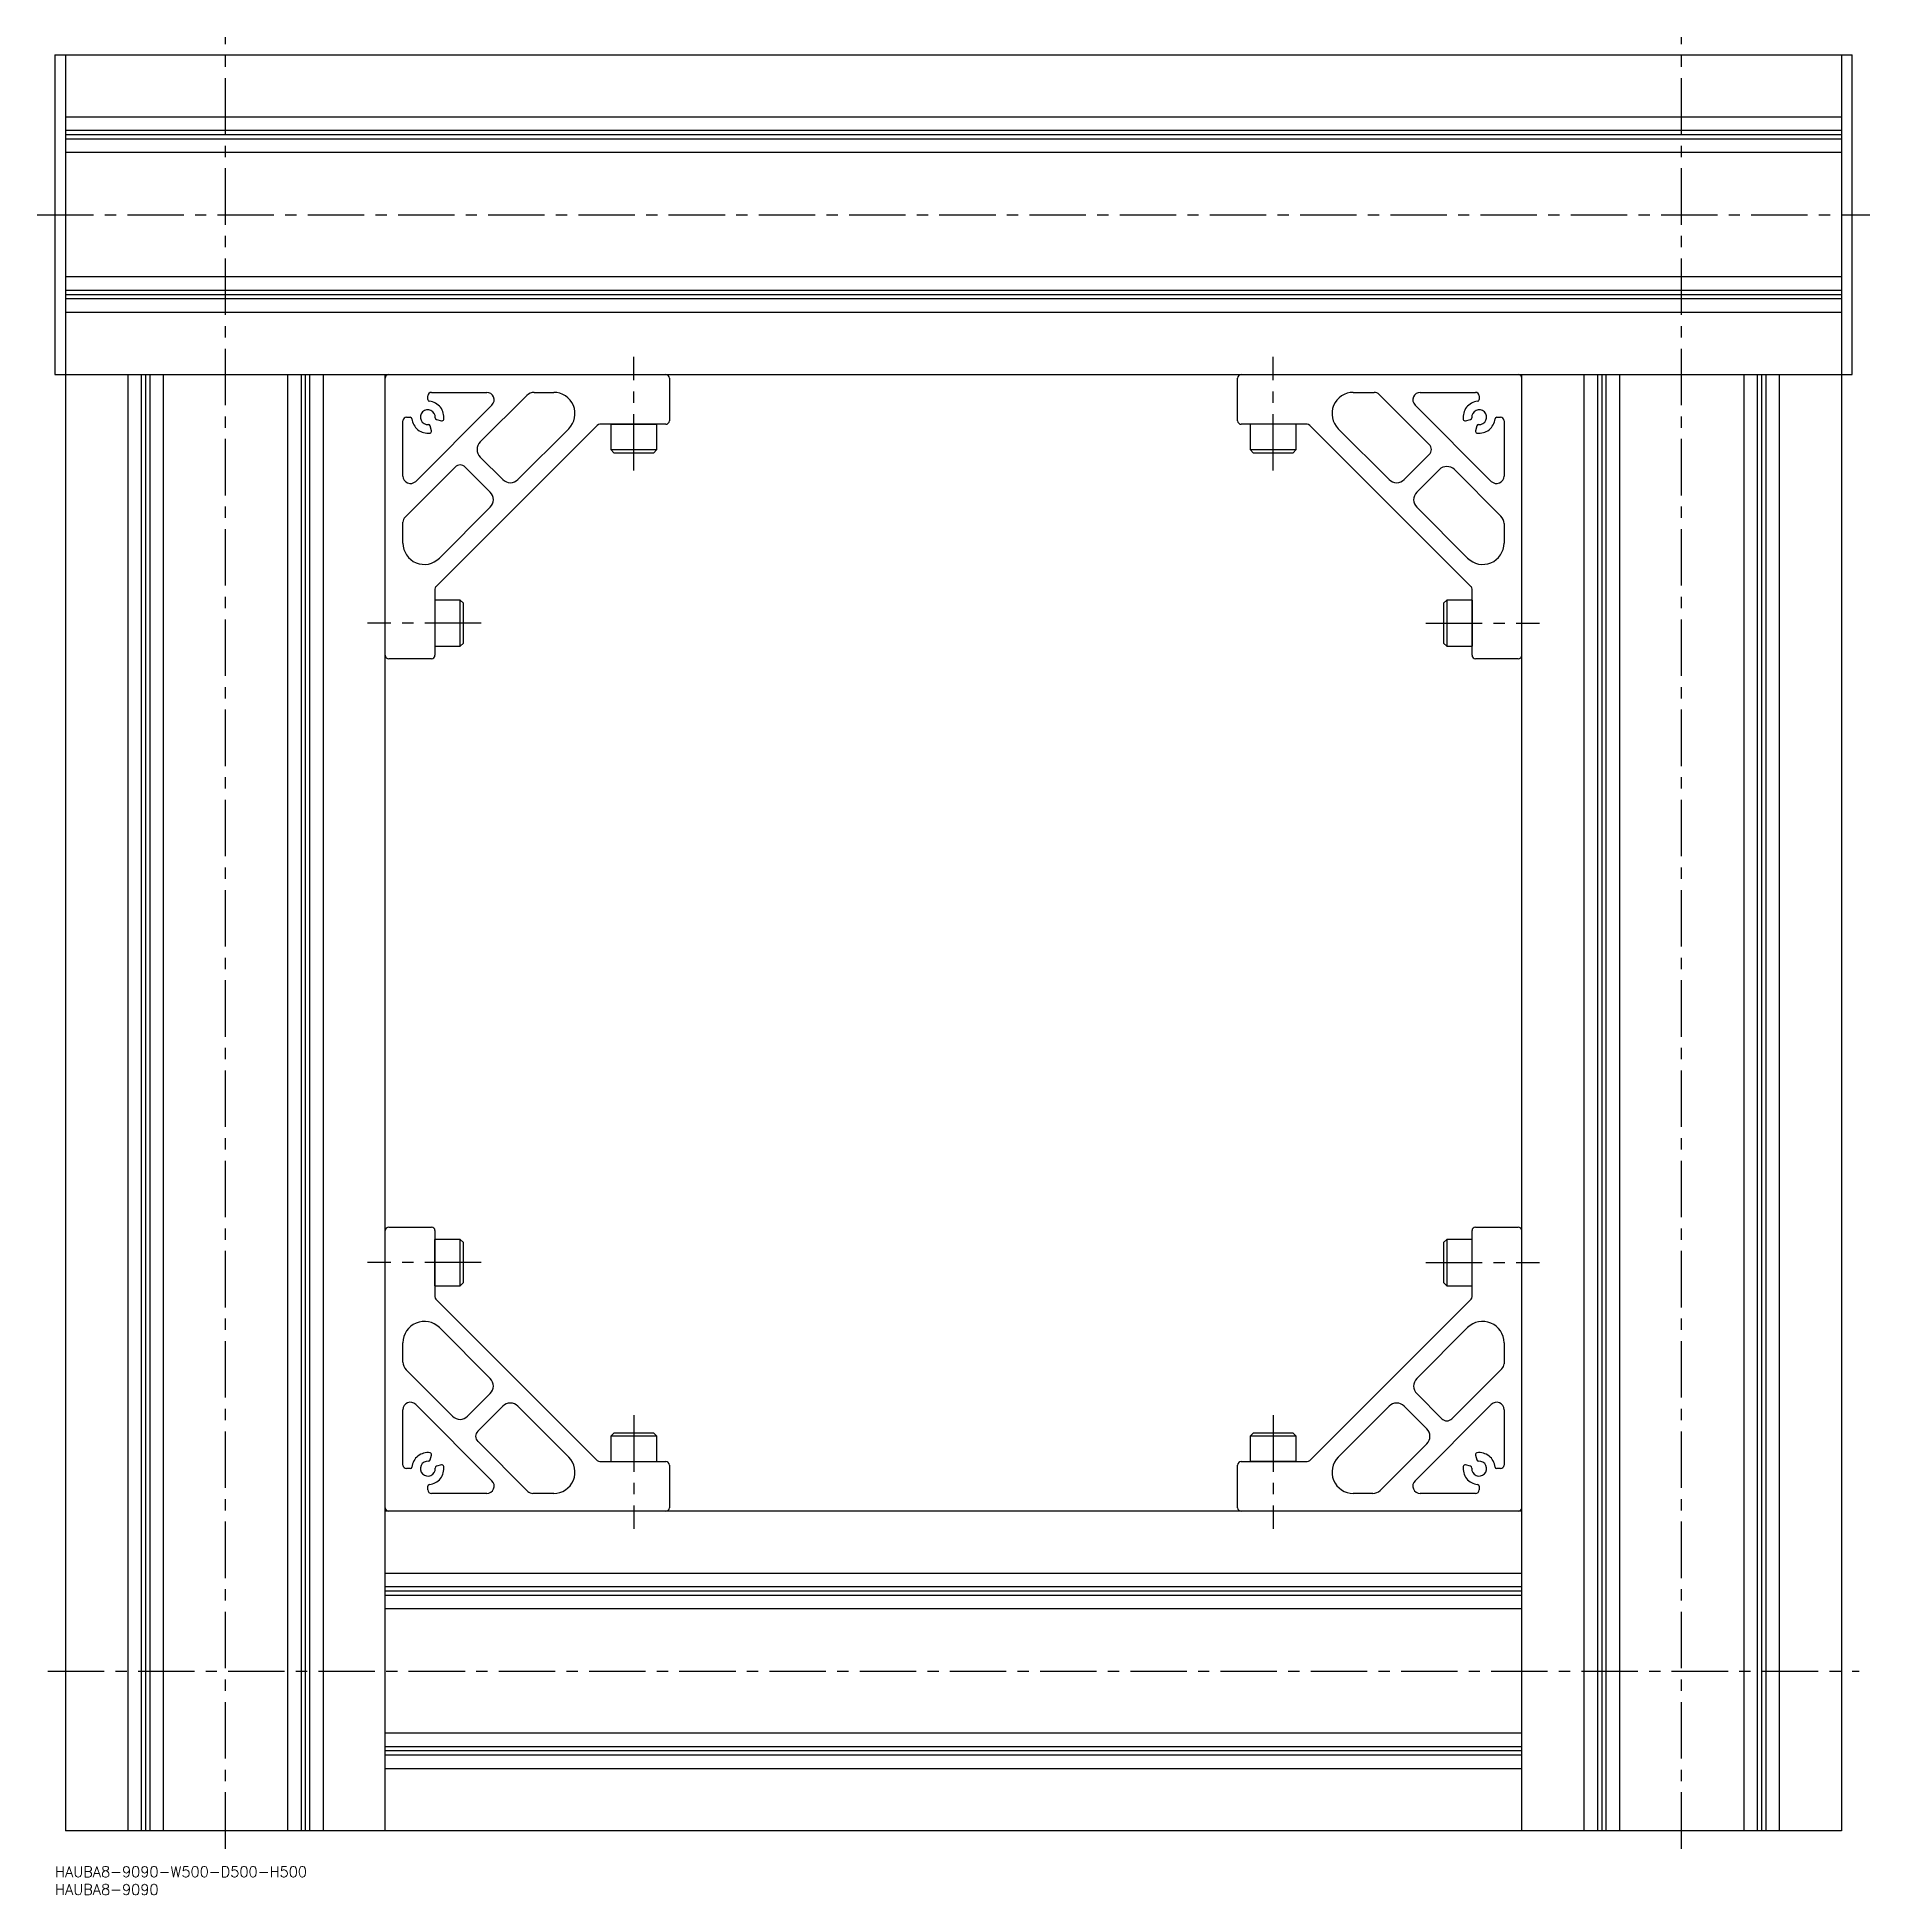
# Model space of a CAD drawing. Extents: x -5 to 1221, y -8 to 1075.
# Drawn here: x -5 to 511, y -8 to 515 of the extents above; entities that cross this region are included whole.
import ezdxf

# ---------------------------------------------------------------- set-up
doc = ezdxf.new("R2010")
doc.units = 0
doc.header["$LTSCALE"] = 0.5
doc.linetypes.add('CENTER', pattern=[50.8, 31.75, -6.35, 6.35, -6.35])
for name, color, linetype in [('MSM_CENTER', 1, 'CENTER'), ('MSM_CONTINUOUS', 7, 'CONTINUOUS'), ('MSM_PART_NUMBER', 7, 'CONTINUOUS')]:
    doc.layers.add(name, color=color, linetype=linetype)
doc.styles.get("Standard").update_dxf_attribs({"font": 'txt.shx', "height": 3, "bigfont": 'bigfont.shx'})

# ---------------------------------------------------------------- blocks, each defined once
blk = doc.blocks.new('*U8')
at = {"layer": 'MSM_PART_NUMBER'}
blk.add_text('HAUBA8-9090-W500-D500-H500', height=3, dxfattribs=at).set_placement((0, -3))
blk = doc.blocks.new('*U9')
at = {"layer": 'MSM_PART_NUMBER'}
blk.add_text('HAUBA8-9090', height=3, dxfattribs=at).set_placement((0, -8))

msp = doc.modelspace()

# ---------------------------------------------------------------- linework, layer by layer
at = {"layer": 'MSM_CENTER'}
for p, q in [((48, 5), (48, 515)), ((458, 5), (458, 515)), ((-5, 465), (511, 465)), ((163, 393), (163, 425)), ((343, 393), (343, 425)), ((120, 350), (88, 350)), ((386, 350), (418, 350)), ((120, 170), (88, 170)), ((386, 170), (418, 170)), ((163, 127), (163, 95)), ((343, 127), (343, 95)), ((-2, 55), (508, 55))]:
    msp.add_line(p, q, dxfattribs=at)
at = {"layer": 'MSM_CONTINUOUS'}
for p, q in [((0, 510), (0, 420)), ((0, 510), (506, 510)), ((3, 510), (3, 10)), ((503, 510), (503, 10)), ((506, 420), (506, 510)), ((503, 492.5), (3, 492.5)), ((503, 488.71), (3, 488.71)), ((503, 487.5), (3, 487.5)), ((503, 486.29), (3, 486.29)), ((503, 482.5), (3, 482.5)), ((503, 447.5), (3, 447.5)), ((503, 443.71), (3, 443.71)), ((503, 442.5), (3, 442.5)), ((503, 441.29), (3, 441.29)), ((503, 437.5), (3, 437.5)), ((0, 420), (506, 420)), ((20.5, 420), (20.5, 10)), ((24.29, 420), (24.29, 10)), ((25.5, 420), (25.5, 10)), ((26.71, 420), (26.71, 10)), ((30.5, 420), (30.5, 10)), ((65.5, 420), (65.5, 10)), ((69.29, 420), (69.29, 10)), ((70.5, 420), (70.5, 10)), ((71.71, 420), (71.71, 10)), ((75.5, 420), (75.5, 10)), ((93, 10), (93, 420)), ((173, 419), (173, 407)), ((333, 407), (333, 419)), ((413, 10), (413, 420)), ((430.5, 420), (430.5, 10)), ((434.29, 420), (434.29, 10)), ((435.5, 420), (435.5, 10)), ((436.71, 420), (436.71, 10)), ((440.5, 420), (440.5, 10)), ((475.5, 420), (475.5, 10)), ((479.29, 420), (479.29, 10)), ((480.5, 420), (480.5, 10)), ((481.71, 420), (481.71, 10)), ((485.5, 420), (485.5, 10)), ((105, 412.97), (105, 414)), ((106, 415), (121.57, 415)), ((119.75, 401.03), (132.84, 414.12)), ((134.96, 415), (140.44, 415)), ((365.56, 415), (371.46, 415)), ((372.87, 414.41), (386.96, 400.32)), ((384.43, 415), (400, 415)), ((401, 414), (401, 412.97)), ((99, 408), (100.03, 408)), ((123.06, 411.42), (101.58, 389.94)), ((404.42, 389.94), (382.94, 411.42)), ((405.97, 408), (407, 408)), ((98, 391.43), (98, 407)), ((106.03, 404.17), (105.66, 405.54)), ((152.71, 405.71), (107.29, 360.29)), ((107.46, 407.34), (108.83, 406.97)), ((144.69, 404.76), (130.35, 390.42)), ((172, 406), (153.41, 406)), ((156.5, 406), (156.5, 398.87)), ((156.5, 406), (169.5, 406)), ((169.5, 398.87), (169.5, 406)), ((352.59, 406), (334, 406)), ((336.5, 406), (336.5, 398.87)), ((349.5, 398.87), (349.5, 406)), ((398.71, 360.29), (353.29, 405.71)), ((375.65, 390.42), (361.31, 404.76)), ((397.17, 406.97), (398.54, 407.34)), ((400.34, 405.54), (399.97, 404.17)), ((408, 407), (408, 391.43)), ((156.5, 398.87), (157.37, 398)), ((156.5, 398.87), (169.5, 398.87)), ((157.37, 398), (168.63, 398)), ((168.63, 398), (169.5, 398.87)), ((336.5, 398.87), (337.37, 398)), ((336.5, 398.87), (349.5, 398.87)), ((337.37, 398), (348.63, 398)), ((348.63, 398), (349.5, 398.87)), ((386.96, 397.5), (379.89, 390.42)), ((98.59, 379.87), (112.68, 393.96)), ((115.5, 393.96), (122.58, 386.89)), ((126.11, 390.42), (119.75, 396.79)), ((383.42, 386.89), (389.79, 393.25)), ((394.03, 393.25), (407.12, 380.16)), ((122.58, 382.65), (108.24, 368.31)), ((397.76, 368.31), (383.42, 382.65)), ((98, 372.56), (98, 378.46)), ((408, 378.04), (408, 372.56)), ((107, 359.59), (107, 341)), ((114.13, 356.5), (107, 356.5)), ((115, 355.63), (114.13, 356.5)), ((114.13, 343.5), (114.13, 356.5)), ((391.87, 356.5), (391, 355.63)), ((399, 356.5), (391.87, 356.5)), ((391.87, 356.5), (391.87, 343.5)), ((399, 341), (399, 359.59)), ((399, 356.5), (399, 343.5)), ((115, 344.37), (115, 355.63)), ((391, 355.63), (391, 344.37)), ((106, 340), (94, 340)), ((107, 343.5), (114.13, 343.5)), ((114.13, 343.5), (115, 344.37)), ((391, 344.37), (391.87, 343.5)), ((391.87, 343.5), (399, 343.5)), ((412, 340), (400, 340)), ((94, 180), (106, 180)), ((107, 179), (107, 160.41)), ((399, 160.41), (399, 179)), ((400, 180), (412, 180)), ((114.13, 176.5), (107, 176.5)), ((107, 163.5), (107, 176.5)), ((115, 175.63), (114.13, 176.5)), ((114.13, 163.5), (114.13, 176.5)), ((115, 164.37), (115, 175.63)), ((391.87, 176.5), (391, 175.63)), ((391, 175.63), (391, 164.37)), ((399, 176.5), (391.87, 176.5)), ((391.87, 176.5), (391.87, 163.5)), ((107, 163.5), (114.13, 163.5)), ((114.13, 163.5), (115, 164.37)), ((391, 164.37), (391.87, 163.5)), ((391.87, 163.5), (399, 163.5)), ((107.29, 159.71), (152.71, 114.29)), ((353.29, 114.29), (398.71, 159.71)), ((108.24, 151.69), (122.58, 137.35)), ((383.42, 137.35), (397.76, 151.69)), ((98, 141.96), (98, 147.44)), ((408, 147.44), (408, 141.54)), ((111.97, 126.75), (98.88, 139.84)), ((407.41, 140.13), (393.32, 126.04)), ((122.58, 133.11), (116.21, 126.75)), ((390.5, 126.04), (383.42, 133.11)), ((98, 113), (98, 128.57)), ((101.58, 130.06), (123.06, 108.58)), ((119.04, 122.5), (126.11, 129.58)), ((130.35, 129.58), (144.69, 115.24)), ((361.31, 115.24), (375.65, 129.58)), ((379.89, 129.58), (386.25, 123.21)), ((382.94, 108.58), (404.42, 130.06)), ((408, 128.57), (408, 113)), ((157.37, 122), (156.5, 121.13)), ((156.5, 121.13), (156.5, 114)), ((169.5, 121.13), (156.5, 121.13)), ((168.63, 122), (157.37, 122)), ((169.5, 121.13), (168.63, 122)), ((169.5, 114), (169.5, 121.13)), ((337.37, 122), (336.5, 121.13)), ((336.5, 121.13), (336.5, 114)), ((349.5, 121.13), (336.5, 121.13)), ((348.63, 122), (337.37, 122)), ((349.5, 121.13), (348.63, 122)), ((349.5, 114), (349.5, 121.13)), ((105.66, 114.46), (106.03, 115.83)), ((133.13, 105.59), (119.04, 119.68)), ((386.25, 118.97), (373.16, 105.88)), ((399.97, 115.83), (400.34, 114.46)), ((100.03, 112), (99, 112)), ((108.83, 113.03), (107.46, 112.66)), ((153.41, 114), (172, 114)), ((173, 113), (173, 101)), ((333, 101), (333, 113)), ((334, 114), (352.59, 114)), ((349.5, 114), (336.5, 114)), ((398.54, 112.66), (397.17, 113.03)), ((407, 112), (405.97, 112)), ((105, 106), (105, 107.03)), ((121.57, 105), (106, 105)), ((140.44, 105), (134.54, 105)), ((371.04, 105), (365.56, 105)), ((400, 105), (384.43, 105)), ((401, 107.03), (401, 106)), ((413, 100), (93, 100)), ((413, 82.5), (93, 82.5)), ((413, 78.71), (93, 78.71)), ((413, 77.5), (93, 77.5)), ((413, 76.29), (93, 76.29)), ((413, 72.5), (93, 72.5)), ((413, 37.5), (93, 37.5)), ((413, 33.71), (93, 33.71)), ((413, 32.5), (93, 32.5)), ((413, 31.29), (93, 31.29)), ((413, 27.5), (93, 27.5)), ((503, 10), (3, 10))]:
    msp.add_line(p, q, dxfattribs=at)
for centre, radius, start, end in [((94, 419), 1, 90, 180), ((172, 419), 1, 0, 90), ((334, 419), 1, 90, 180), ((412, 419), 1, 0, 90), ((106, 414), 1, 90, 180), ((121.57, 412.9), 2.1, 315, 90), ((134.96, 412), 3, 89.9998, 134.9998), ((140.44, 409), 6, 315, 89.9999), ((365.56, 409), 6, 90, 225), ((371.46, 413), 2, 44.9992, 89.9989), ((384.43, 412.9), 2.1, 90, 225), ((400, 414), 1, 0, 90), ((99, 407), 1, 90, 180), ((100.03, 407.5), 0.5, 5.7365, 90.0016), ((105, 408), 2.1, 356.0866, 273.9121), ((105.5, 412.97), 0.5, 180.0013, 264.2604), ((105, 408), 4.5, 352.1801, 84.2609), ((401, 408), 4.5, 95.7397, 187.8193), ((401, 408), 2.1, 266.0866, 183.9121), ((400.5, 412.97), 0.5, 275.7365, 0.0016), ((405.97, 407.5), 0.5, 90.0013, 174.2604), ((407, 407), 1, 0, 90), ((105, 408), 4.5, 185.7397, 277.8193), ((105.18, 405.41), 0.5, 14.9999, 93.9121), ((105.54, 404.04), 0.5, 277.8211, 14.9986), ((107.59, 407.82), 0.5, 176.0866, 255.0001), ((108.96, 407.46), 0.5, 255.0003, 352.1775), ((153.41, 405), 1, 89.9992, 134.9995), ((172, 407), 1, 270, 0), ((334, 407), 1, 180, 270), ((352.59, 405), 1, 45.0011, 90.0014), ((397.04, 407.46), 0.5, 187.8211, 284.9986), ((398.41, 407.82), 0.5, 284.9999, 3.9121), ((400.46, 404.04), 0.5, 165.0003, 262.1775), ((400.82, 405.41), 0.5, 86.0866, 165.0001), ((401, 408), 4.5, 262.1801, 354.2609), ((121.87, 398.91), 3, 134.9999, 224.9999), ((385.55, 398.91), 2, 314.9988, 45.0008), ((114.09, 392.55), 2, 44.9988, 135.0008), ((391.91, 391.13), 3, 44.9999, 134.9999), ((100.1, 391.43), 2.1, 180, 315), ((128.23, 392.55), 3, 225.0007, 314.9995), ((377.77, 392.55), 3, 224.9998, 314.9999), ((405.9, 391.43), 2.1, 225, 0), ((120.45, 384.77), 3, 314.9998, 44.9999), ((385.55, 384.77), 3, 135.0007, 224.9995), ((100, 378.46), 2, 134.9992, 179.9989), ((405, 378.04), 3, 359.9998, 44.9998), ((104, 372.56), 6, 180, 315), ((402, 372.56), 6, 225, 359.9999), ((108, 359.59), 1, 135.0011, 180.0014), ((398, 359.59), 1, 359.9992, 44.9995), ((94, 341), 1, 180, 270), ((106, 341), 1, 270, 0), ((400, 341), 1, 180, 270), ((412, 341), 1, 270, 0), ((94, 179), 1, 90, 180), ((106, 179), 1, 0, 90), ((400, 179), 1, 90, 180), ((412, 179), 1, 0, 90), ((108, 160.41), 1, 179.9992, 224.9995), ((398, 160.41), 1, 315.0011, 0.0014), ((104, 147.44), 6, 45, 179.9999), ((402, 147.44), 6, 0, 135), ((101, 141.96), 3, 179.9998, 224.9998), ((406, 141.54), 2, 314.9992, 359.9989), ((120.45, 135.23), 3, 315.0007, 44.9995), ((385.55, 135.23), 3, 134.9998, 224.9999), ((100.1, 128.57), 2.1, 45, 180), ((114.09, 128.87), 3, 224.9999, 314.9999), ((128.23, 127.45), 3, 44.9998, 134.9999), ((377.77, 127.45), 3, 45.0007, 134.9995), ((391.91, 127.45), 2, 224.9988, 315.0008), ((405.9, 128.57), 2.1, 0, 135), ((120.45, 121.09), 2, 134.9988, 225.0008), ((384.13, 121.09), 3, 314.9999, 44.9999), ((105, 112), 4.5, 82.1801, 174.2609), ((105.54, 115.96), 0.5, 345.0003, 82.1775), ((140.44, 111), 6, 270, 45), ((365.56, 111), 6, 135, 269.9999), ((400.46, 115.96), 0.5, 97.8211, 194.9986), ((401, 112), 4.5, 5.7397, 97.8193), ((99, 113), 1, 180, 270), ((100.03, 112.5), 0.5, 270.0013, 354.2604), ((105, 112), 2.1, 86.0866, 3.9121), ((105.18, 114.59), 0.5, 266.0866, 345.0001), ((105, 112), 4.5, 275.7397, 7.8193), ((107.59, 112.18), 0.5, 104.9999, 183.9121), ((108.96, 112.54), 0.5, 7.8211, 104.9986), ((153.41, 115), 1, 225.0011, 270.0014), ((172, 113), 1, 0, 90), ((334, 113), 1, 90, 180), ((352.59, 115), 1, 269.9992, 314.9995), ((401, 112), 4.5, 172.1801, 264.2609), ((397.04, 112.54), 0.5, 75.0003, 172.1775), ((398.41, 112.18), 0.5, 356.0866, 75.0001), ((401, 112), 2.1, 176.0866, 93.9121), ((400.82, 114.59), 0.5, 194.9999, 273.9121), ((405.97, 112.5), 0.5, 185.7365, 270.0016), ((407, 113), 1, 270, 0), ((105.5, 107.03), 0.5, 95.7365, 180.0016), ((106, 106), 1, 180, 270), ((121.57, 107.1), 2.1, 270, 45), ((134.54, 107), 2, 224.9992, 269.9989), ((371.04, 108), 3, 269.9998, 314.9998), ((384.43, 107.1), 2.1, 135, 270), ((400, 106), 1, 270, 0), ((400.5, 107.03), 0.5, 0.0013, 84.2604), ((94, 101), 1, 180, 270), ((172, 101), 1, 270, 0), ((334, 101), 1, 180, 270), ((412, 101), 1, 270, 0)]:
    msp.add_arc(centre, radius, start, end, dxfattribs=at)

# ---------------------------------------------------------------- block references
for name in ['*U8', '*U9']:
    msp.add_blockref(name, (0, 0), dxfattribs=at)

doc.saveas('drawing.dxf')
